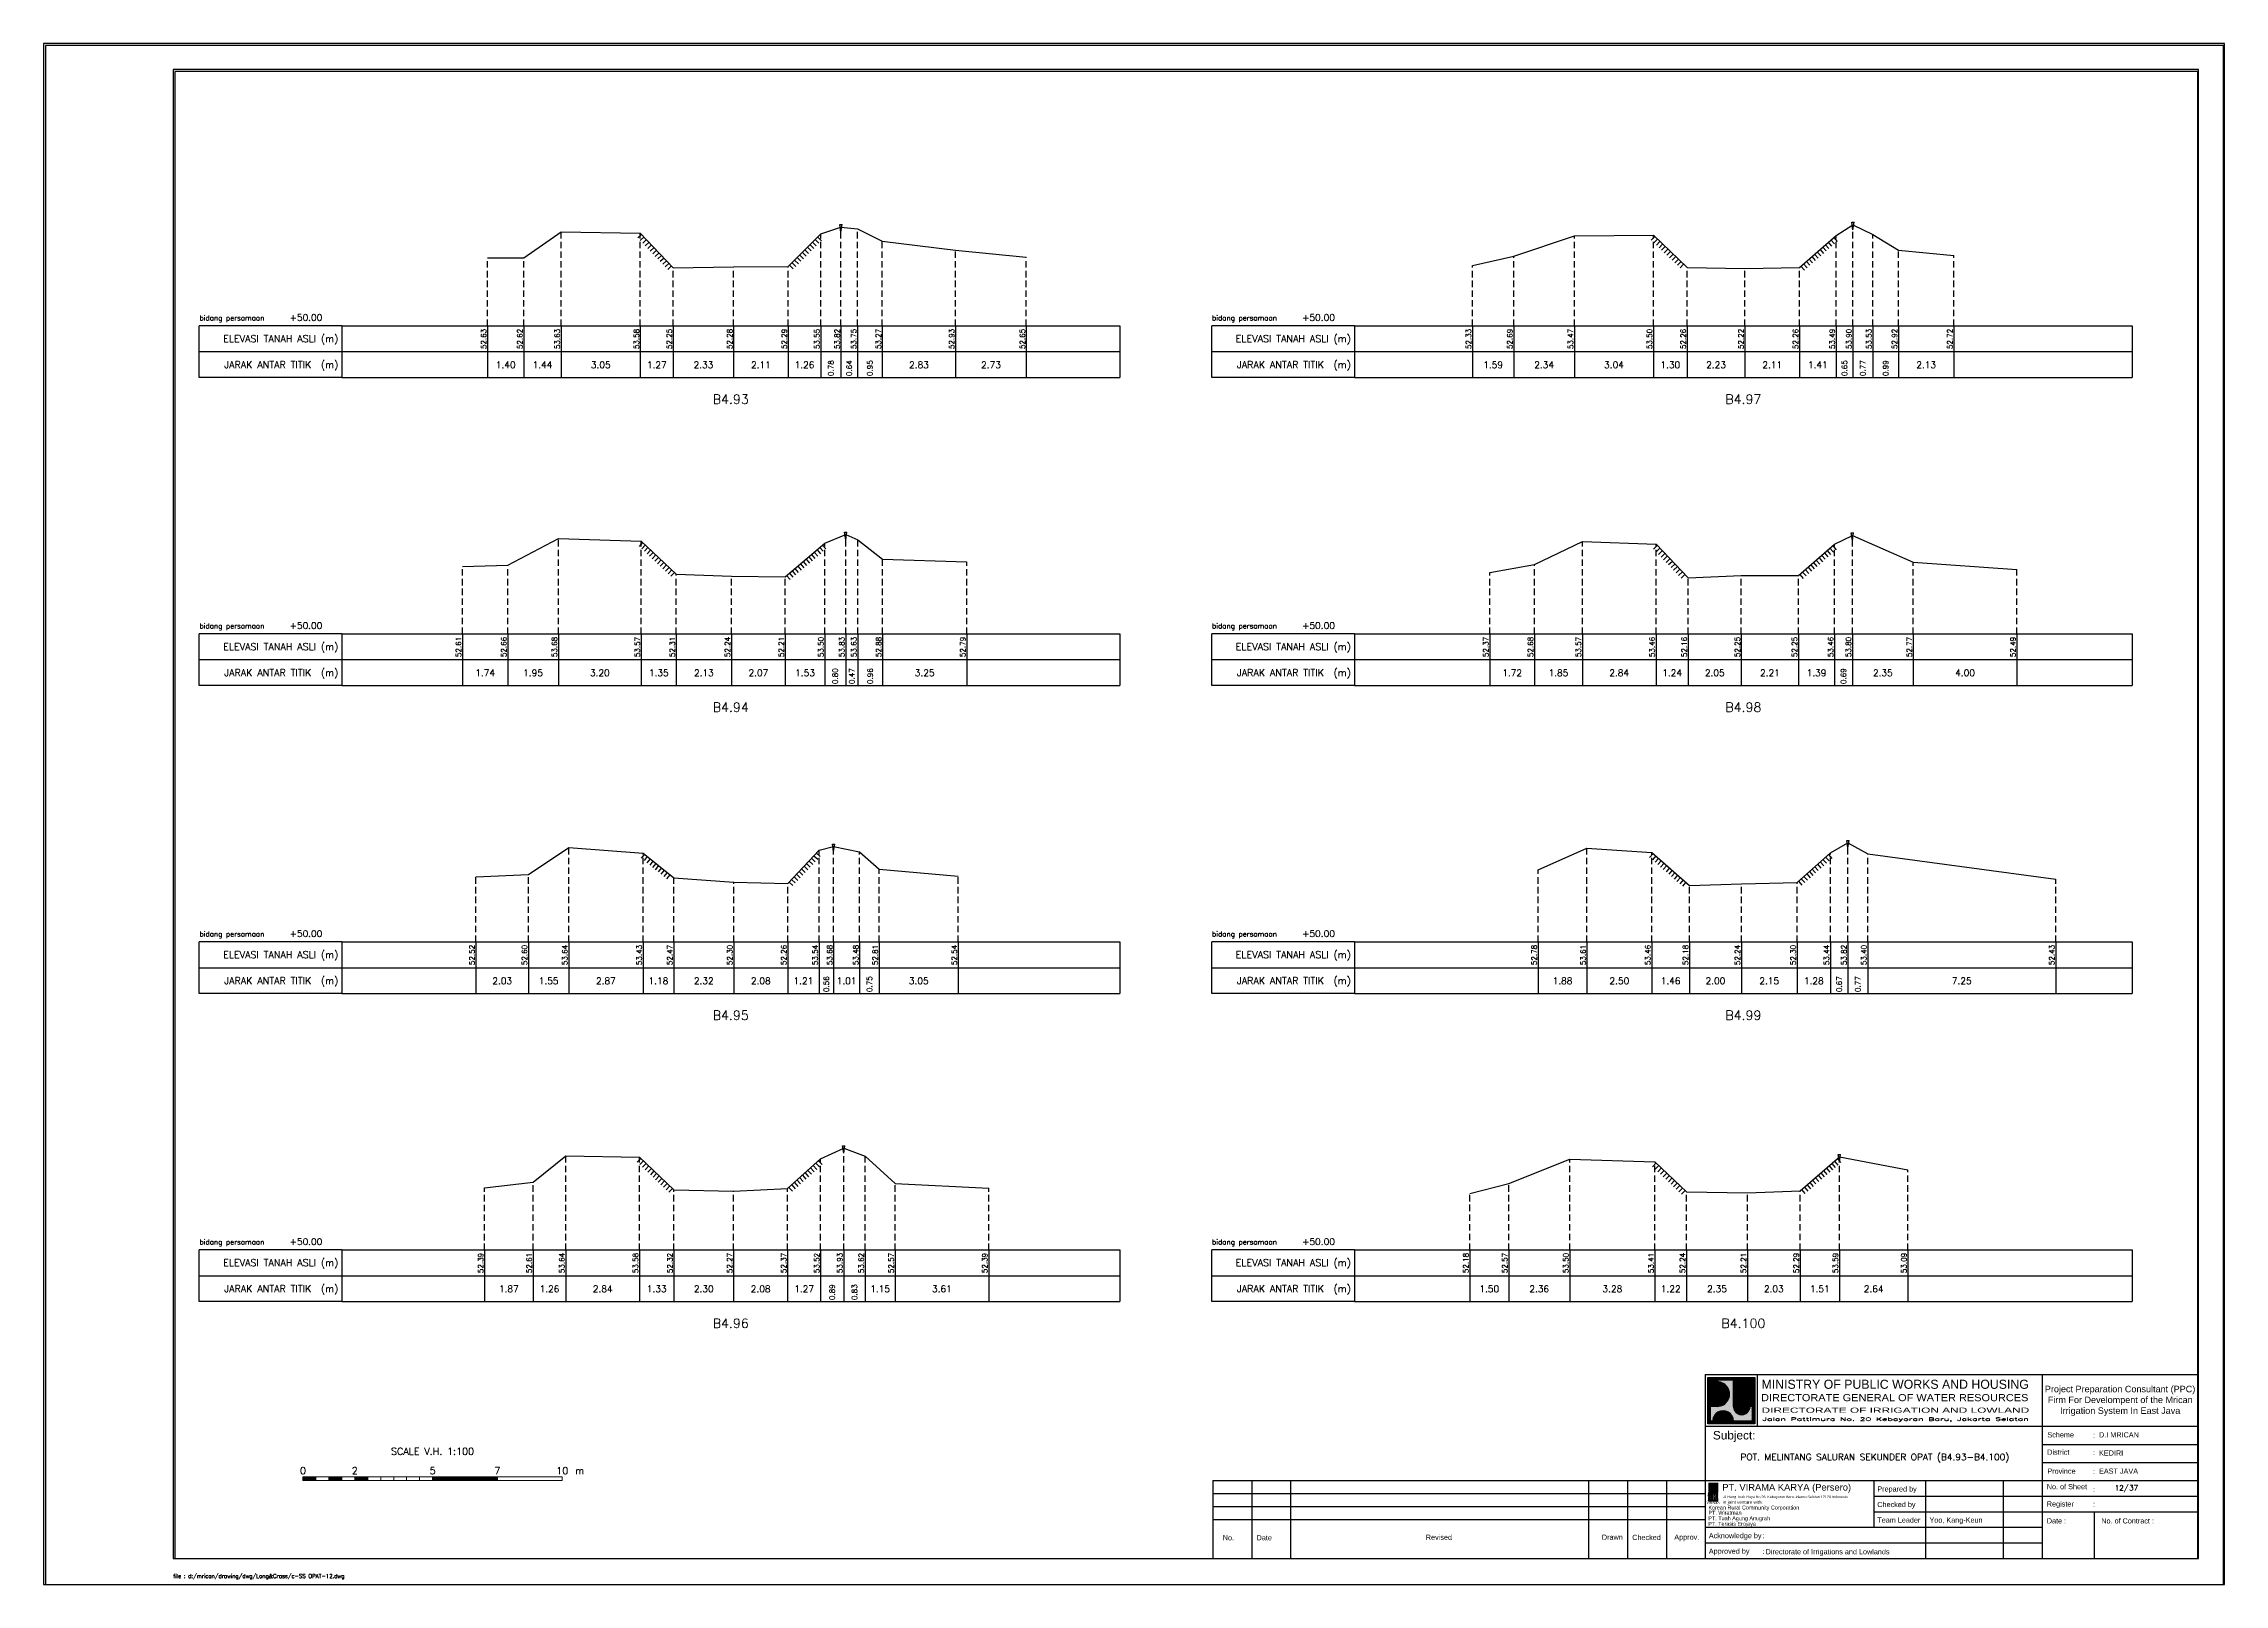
# Model space of a CAD drawing. Header units: inches. Extents: x -11 to 3175, y -842 to -783.
# Drawn here: x 941 to 1025.1, y -842 to -782.6 of the extents above; entities that cross this region are included whole.
import ezdxf
from ezdxf.enums import TextEntityAlignment as Align

# ---------------------------------------------------------------- set-up
doc = ezdxf.new("R2010")
doc.units = ezdxf.units.IN
doc.header["$MEASUREMENT"] = 0
doc.linetypes.add('DASHED2', pattern=[0.375, 0.25, -0.125])
doc.layers.add('KOP', color=7, linetype='Continuous')
doc.layers.add('pelengkap', color=7, linetype='Continuous')
doc.styles.add('ARIAL', font='arial.ttf')
doc.styles.add('battang01', font='arial.ttf')
doc.styles.add('L100', font='simplex.shx', dxfattribs={"height": 0.254})
doc.styles.add('L140', font='simplex.shx', dxfattribs={"height": 0.356})
doc.styles.add('L60', font='simplex.shx', dxfattribs={"height": 0.152})
doc.styles.add('L80', font='simplex.shx', dxfattribs={"height": 0.203})
doc.styles.add('ROMANS-N', font='ROMANS.SHX', dxfattribs={"width": 0.8})
doc.styles.add('SONDU', font='arial.ttf')
doc.styles.get("Standard").update_dxf_attribs({"font": 'simplex.shx'})
doc.styles.add('STYLE1', font='arial.ttf', dxfattribs={"height": 0.2})
pattern_1 = [(45, (0, 0), (-0.08838834764831843, 0.08838834764831845), [])]

# ---------------------------------------------------------------- blocks, each defined once
blk = doc.blocks.new('kop')
at = {"layer": 'KOP'}
h = blk.add_hatch(color=3, dxfattribs=at)
h.paths.add_polyline_path([(609.8653532927285, 69.7965174242664), (591.8076082223538, 69.7965174242664), (591.8076082223538, 51.90947071793616), (609.8653532927285, 51.90947071793616)])
h.paths.add_polyline_path([(592.1020534932645, 52.24844148547069), (592.1020534932645, 69.50460869670152), (609.5341911203627, 69.50460869670152), (609.5341911203627, 52.24844148547069)], flags=16)
edge = h.paths.add_edge_path(flags=0)
edge.add_line((608.873529834174, 52.90910277674104), (601.6712012034158, 52.90910277674104))
edge.add_ellipse((597.6820295724688, 52.91975268540099), major_axis=(2.820780363398898, 2.820780363398898), ratio=0.9999999999999934, start_angle=314.8470375744171, end_angle=495.1529624255826)
edge.add_line((593.6928579415221, 52.90910277674104), (592.7627147794652, 52.90910277674104))
edge.add_line((592.7627147794651, 52.90910277674104), (592.7627147794651, 58.62619728620361))
edge.add_line((592.7627147794651, 58.62619728620368), (595.428986556629, 58.62619728620368))
edge.add_ellipse((595.4289865566291, 63.36824099147847), major_axis=(-3.353131261170752, 3.353131261170752), ratio=0.9999999999999983, start_angle=134.9999999999999, end_angle=314.9999999999999)
edge.add_line((595.4289865566291, 68.11028469675327), (595.4289865566291, 68.84394741944757))
edge.add_line((595.4289865566291, 68.84394741944752), (601.6547436091821, 68.84394741944752))
edge.add_line((601.6547436091821, 68.84394741944752), (601.6547436091821, 58.59413430307072))
edge.add_ellipse((604.8563547331537, 58.62619728605213), major_axis=(2.263994459030571, 2.263994459030571), ratio=0.9999999999991376, start_angle=135.5737774266452, end_angle=315.0000000026869)
edge.add_line((608.0581264027169, 58.62619728620368), (608.873529834174, 58.62619728620368))
edge.add_line((608.873529834174, 58.62619728620368), (608.873529834174, 52.9091027767411))
h = blk.add_hatch(dxfattribs=at)
h.set_pattern_fill('ANSI31', color=21)
h.set_pattern_definition(pattern_1)
h.paths.add_polyline_path([(609.5341911203627, 69.50460869670152), (592.1020534932645, 69.50460869670152), (592.1020534932645, 52.24844148547069), (609.5341911203627, 52.24844148547069)])
edge = h.paths.add_edge_path(flags=16)
edge.add_line((608.0581264038578, 58.62619728331649), (608.873529834174, 58.62619728331649))
edge.add_line((608.873529834174, 58.62619728331649), (608.873529834174, 52.90910277674104))
edge.add_line((608.873529834174, 52.90910277674104), (601.6712012043477, 52.90910277674104))
edge.add_ellipse((597.6820295732255, 52.91975268530538), major_axis=(-2.820780363950464, 2.820780363950464), ratio=0.9999999999999999, start_angle=224.8470375717975, end_angle=405.1529624282025)
edge.add_line((593.6928579421033, 52.90910277674104), (592.7627147794651, 52.90910277674104))
edge.add_line((592.7627147794651, 52.90910277674104), (592.7627147794651, 58.62619728331649))
edge.add_line((592.7627147794651, 58.62619728331649), (595.4289865705781, 58.62619728331649))
edge.add_ellipse((595.4289865571182, 63.3682409894528), major_axis=(-3.353131262124677, 3.353131262124677), ratio=0.9999999999999912, start_angle=134.9999999999997, end_angle=314.9999999999998)
edge.add_line((595.4289865571182, 68.11028469676671), (595.4289865571182, 68.84394741944752))
edge.add_line((595.4289865571182, 68.84394741944752), (601.6547436095548, 68.84394741944752))
edge.add_line((601.6547436095548, 68.84394741944752), (601.6547436095548, 58.5941344047481))
edge.add_ellipse((604.8563547345466, 58.62619728331649), major_axis=(-2.263994459341034, 2.263994459341035), ratio=0.999999999999965, start_angle=45.57377555810933, end_angle=225.000000000001)
h = blk.add_hatch(color=3, dxfattribs=at)
edge = h.paths.add_edge_path()
edge.add_line((601.6547436091821, 68.84394741944752), (595.4289865566291, 68.84394741944752))
edge.add_line((595.4289865566291, 68.84394741944752), (595.4289865566291, 68.11028469675321))
edge.add_ellipse((595.4289865566291, 63.36824099147847), major_axis=(-3.353131261170759, 3.353131261170758), ratio=0.9999999999999979, start_angle=134.9999999999999, end_angle=314.99999999999994, ccw=False)
edge.add_line((595.4289865566291, 58.62619728620368), (592.7627147794652, 58.62619728620368))
edge.add_line((592.7627147794651, 58.62619728620368), (592.7627147794651, 52.9091027767411))
edge.add_line((592.7627147794651, 52.90910277674104), (593.692857941522, 52.90910277674104))
edge.add_ellipse((597.6820295724688, 52.91975268540099), major_axis=(-2.820780363398898, 2.820780363398898), ratio=0.9999999999999934, start_angle=-135.1529624255826, end_angle=45.15296242558293, ccw=False)
edge.add_line((601.6712012034156, 52.90910277674104), (608.8735298341738, 52.90910277674104))
edge.add_line((608.873529834174, 52.90910277674104), (608.873529834174, 58.62619728620361))
edge.add_line((608.873529834174, 58.62619728620368), (608.0581264027169, 58.62619728620368))
edge.add_ellipse((604.856354733136, 58.62619728987087), major_axis=(2.263994459042317, 2.263994459042318), ratio=0.9999999999997576, start_angle=134.426222510409, end_angle=314.999999934367, ccw=False)
edge.add_line((601.6547436091821, 58.65826027636805), (601.6547436091821, 68.8439474194476))
h = blk.add_hatch(dxfattribs=at)
h.set_pattern_fill('ANSI31', color=41)
h.set_pattern_definition(pattern_1)
h.paths.add_polyline_path([(595.5939701222399, 25.44229578518152), (591.9923714647559, 25.44229578518152), (591.9923714647559, 22.12011222587194), (595.5939701222399, 22.12011222587194)])
h.paths.add_polyline_path([(594.8290399212113, 23.80107538915849), (595.486404190889, 22.50553331270966), (594.9518442189607, 22.50553331270966), (594.3704352444638, 23.59173922572727), (594.3704352444638, 22.50553331270966), (593.8526512319377, 22.50553331270966), (593.8526512319377, 24.7253559070662), (593.2416323709347, 22.50553331270966), (592.8436656118323, 22.50553331270966), (592.1206616099082, 25.0450254569166), (592.6728596590955, 25.0450254569166), (593.0257276515837, 23.53939475651638), (593.4088768836065, 25.0450254569166), (594.3704352444638, 25.0450254569166), (594.3704352444638, 23.99209855350495), (594.8904903176194, 25.0450254569166), (595.4627761213299, 25.0450254569166)], flags=16)
at = {"color": 2}
blk.add_lwpolyline([(-49.29008735655361, -9.987386569675465), (790.6905617838997, -9.987386569675465), (790.6905617838997, 583.2926438577114), (-49.29008735655361, 583.2926438577114)], close=True, dxfattribs=at)
at = {"color": 6}
blk.add_lwpolyline([(0.6493091440684111, 0.0004927304488262507), (780.7026824837753, 0.0004927304488262507), (780.7026824837753, 573.3047645575871), (0.6493091440684111, 573.3047645575871)], close=True, dxfattribs=at)
at = {"layer": 'KOP', "color": 5}
for p, q in [((590.8030303217506, 70.96299432783698), (590.8030303217506, 29.98464833497903)), ((590.8030303217506, 70.96299432783698), (780.7026824837753, 70.96299432783698)), ((400.9033781597261, 29.98464833497903), (400.9033781597261, 0.0004927304488262507)), ((400.9033781597261, 29.98464833497903), (590.8030303217506, 29.98464833497903)), ((590.8030303217506, 29.98464833497903), (590.8030303217506, 0.0004927304488262507))]:
    blk.add_line(p, q, dxfattribs=at)
at = {"layer": 'KOP', "color": 3}
for p, q in [((591.8076082223538, 69.7965174242664), (609.8653532927285, 69.7965174242664)), ((591.8076082223538, 51.90947071793616), (591.8076082223538, 69.7965174242664)), ((592.1020534932645, 69.50460869670152), (609.5341911203627, 69.50460869670152)), ((592.1020534932645, 52.24844148547069), (592.1020534932645, 69.50460869670152)), ((595.4289865571182, 68.84394741502373), (595.4289865571182, 68.1102846954029)), ((595.4289865566291, 68.84394741944752), (601.6547436091821, 68.84394741944752)), ((601.6547436095548, 58.59413430414176), (601.6547436095548, 68.84394741502373)), ((609.5341911203627, 69.50460869670152), (609.5341911203627, 52.24844148547069)), ((609.8653532927285, 69.7965174242664), (609.8653532927285, 51.90947071793616)), ((609.8653532927285, 51.90947071793616), (591.8076082223538, 51.90947071793616)), ((609.5341911203627, 52.24844148547069), (592.1020534932645, 52.24844148547069)), ((592.7627147794651, 52.90910277674104), (592.7627147794651, 58.62619728620368)), ((595.4289865571182, 58.62619728331649), (592.7627147799426, 58.62619728331649)), ((593.6928579415221, 52.90910277674104), (592.7627147794651, 52.90910277674104)), ((608.873529834174, 52.90910277674104), (601.6712012034156, 52.90910277674104)), ((608.8735298352565, 58.62619728331649), (608.0581264038578, 58.62619728331649)), ((608.873529834174, 58.62619728620368), (608.873529834174, 52.90910277674104)), ((720.7343712747147, 43.97725428375983), (780.7026824837753, 43.97725428375983)), ((720.7343712747147, 36.98095130936949), (780.7026824837753, 36.98095130936949)), ((415.895455961991, 29.98464833497903), (415.895455961991, 0.0004927304488262507)), ((430.8875337642562, 29.98464833497903), (430.8875337642562, 0.0004927304488262507)), ((545.8267969149554, 29.98464833497903), (545.8267969149554, 0.0004927304488262507)), ((560.8188747172203, 29.98464833497903), (560.8188747172203, 0.0004927304488262507)), ((575.8109525194855, 29.98464833497903), (575.8109525194855, 0.0004927304488262507)), ((655.7687007982327, 29.98464833497903), (655.7687007982327, 11.99415497226093)), ((675.7581378679197, 29.98464833497903), (675.7581378679197, 0.0004927304488262507)), ((705.7422934724498, 29.98464833497903), (705.7422934724498, 0.0004927304488262507)), ((400.9033781597261, 24.98728906755738), (590.8030303217506, 24.98728906755738)), ((400.9033781597261, 19.98992980013563), (590.8030303217506, 19.98992980013563)), ((655.7687007982327, 23.98781721407303), (720.7343712747147, 23.98781721407303)), ((655.7687007982327, 17.99098609316704), (720.7343712747147, 17.99098609316704)), ((720.7343712747147, 23.98781721407303), (780.7026824837753, 23.98781721407303)), ((720.7343712747147, 17.99098609316704), (780.7026824837753, 17.99098609316704)), ((740.7238083444017, 17.99098609316704), (740.7238083444017, 0.0004927304488262507)), ((400.9033781597261, 14.99257053271398), (590.8030303217506, 14.99257053271398)), ((590.8030303217506, 5.997323851354935), (720.7343712747147, 5.997323851354935))]:
    blk.add_line(p, q, dxfattribs=at)
at = {"layer": 'KOP', "color": 4}
for p, q in [((610.7924673914374, 70.96299432783698), (610.7924673914374, 50.97355725815018)), ((720.7343712747147, 70.96299432783698), (720.7343712747147, 0.0004927304488262507)), ((590.8030303217506, 50.97355725815018), (720.7343712747147, 50.97355725815018)), ((720.7343712747147, 50.97355725815018), (780.7026824837753, 50.97355725815018)), ((590.8030303217506, 29.98464833497903), (720.7343712747147, 29.98464833497903)), ((720.7343712747147, 29.98464833497903), (780.7026824837753, 29.98464833497903)), ((590.8030303217506, 11.99415497226093), (720.7343712747147, 11.99415497226093))]:
    blk.add_line(p, q, dxfattribs=at)
at = {"layer": 'KOP', "color": 41}
blk.add_line((595.5939701222399, 22.12011222587194), (591.9923714647559, 22.12011222587194), dxfattribs=at)
for points in [[(591.9923714647559, 25.44229578518152), (595.5939701222399, 25.44229578518152)], [(592.2042302093139, 25.44229578518152), (592.4160889538717, 25.44229578518152)], [(592.6279476984296, 25.44229578518152), (592.8398064429874, 25.44229578518152)], [(593.0516651875452, 25.44229578518152), (593.2635239321031, 25.44229578518152)], [(593.475382676661, 25.44229578518152), (593.6872414212188, 25.44229578518152)], [(593.8991001657766, 25.44229578518152), (594.1109589103345, 25.44229578518152)], [(594.3228176548924, 25.44229578518152), (594.5346763994503, 25.44229578518152)], [(594.7465351440081, 25.44229578518152), (594.958393888566, 25.44229578518152)], [(595.1702526331238, 25.44229578518152), (595.3821113776818, 25.44229578518152)], [(592.1206616099082, 25.0450254569166), (592.6728596590955, 25.0450254569166)], [(592.1206616099082, 25.0450254569166), (592.8436656118323, 22.50553331270964)], [(592.6728596590955, 25.04502545691657), (593.0257276515837, 23.53939475651638), (593.4088768836065, 25.04502545691663)], [(592.8436656118323, 22.50553331270966), (593.2416323709347, 22.50553331270966)], [(593.2416323709347, 22.50553331270964), (593.8526512319377, 24.7253559070662)], [(593.4088768836065, 25.0450254569166), (594.3704352444638, 25.0450254569166)], [(593.8526512319377, 22.50553331270966), (593.8526512319377, 24.7253559070662)], [(593.8526512319377, 22.50553331270966), (594.3704352444638, 22.50553331270966)], [(594.3704352444638, 25.0450254569166), (594.3704352444638, 23.99209855350495)], [(594.3704352444638, 23.99209855350495), (594.8904903176194, 25.04502545691664)], [(594.9518442189607, 22.50553331270961), (594.3704352444638, 23.59173922572727)], [(594.3704352444638, 23.59173922572727), (594.3704352444638, 22.50553331270966)], [(594.8290399212113, 23.80107538915849), (595.4627761213299, 25.04502545691658)], [(594.8290399212113, 23.80107538915849), (595.486404190889, 22.50553331270966)], [(594.8904903176194, 25.0450254569166), (595.4627761213299, 25.0450254569166)], [(594.9518442189607, 22.50553331270966), (595.486404190889, 22.50553331270966)]]:
    blk.add_lwpolyline(points, dxfattribs=at)
at = {"layer": 'KOP', "color": 42}
for points in [[(592.1962927759001, 29.11418325926331), (592.1962927759001, 25.44229578518152)], [(592.5354066955362, 29.11418325926331), (592.5354066955362, 25.44229578518152)], [(592.9591241846518, 29.11418325926331), (592.9591241846518, 25.44229578518152)], [(593.3828416737675, 29.11418325926331), (593.3828416737675, 25.44229578518152)], [(593.8065591628832, 29.11418325926331), (593.8065591628832, 25.44229578518152)], [(594.2302766519989, 29.11418325926331), (594.2302766519989, 25.44229578518152)], [(594.6539941411147, 29.11418325926331), (594.6539941411147, 25.44229578518152)], [(595.0777116302304, 29.11418325926331), (595.0777116302304, 25.44229578518152)], [(595.5014291193462, 29.11418325926331), (595.5014291193462, 25.44229578518152)]]:
    blk.add_lwpolyline(points, dxfattribs=at)
at = {"layer": 'KOP', "color": 3}
for centre, major_axis, ratio, start_param, end_param in [((595.4289865571182, 63.3682409894528), (-3.353131262124677, 3.353131262124677), 0.9999999999999912, 2.35619449019234, 5.497787143782134), ((597.6820295732255, 52.91975268530538), (-2.820780363950464, 2.820780363950464), 0.9999999999999998, 3.924321118983262, 7.071253168581014), ((604.8563547345466, 58.62619728331649), (-2.263994459341034, 2.263994459341035), 0.9999999999999651, 0.7853981633974656, 3.926990816987259)]:
    blk.add_ellipse(centre, major_axis=major_axis, ratio=ratio, start_param=start_param, end_param=end_param, dxfattribs=at)
at = {"layer": 'KOP', "color": 5, "style": 'SONDU'}
for s, height, width, p, p2 in [('MINISTRY OF PUBLIC WORKS AND HOUSING', 3.49815148719519, 0.9710490151369037, (612.4932982688147, 65.39724920043633), (715.583635835389, 65.39724920043633)), ('DIRECTORATE GENERAL OF WATER RESOURCES', 2.748547597081934, 1.100714376561997, (612.3259886324004, 60.61804978528377), (715.4154333181652, 60.61804978528377)), ('DIRECTORATE OF IRRIGATION AND LOWLAND', 1.99894370696868, 1.63875262601232, (612.5247331509995, 56.15346481889102), (715.7518429621628, 56.15346481889102))]:
    blk.add_text(s, height=height, dxfattribs=dict(at, width=width)).set_placement(p, p2, align=Align.FIT)
at = {"layer": 'KOP', "color": 3, "style": 'ROMANS-N', "width": 1.832260783358812}
blk.add_text('Jalan Pattimura No. 20 Kebayoran Baru, Jakarta Selatan', height=1.249339816855425, dxfattribs=at).set_placement((612.7914110984061, 53.0739527913797), (715.583635835389, 53.0739527913797), align=Align.FIT)
at = {"layer": 'KOP', "color": 5, "style": 'ARIAL'}
blk.add_text('Subject:', height=3.252150442789123, dxfattribs=at).set_placement((593.7538629287924, 45.86653647040268))
at = {"layer": 'KOP', "color": 3}
for s, height, style, p in [('Scheme', 1.99894370696868, 'battang01', (722.7467307064071, 46.65722556886666)), ('District', 1.99894370696868, 'battang01', (722.6754973804648, 39.96707763894264)), (':', 1.99894370696868, 'battang01', (740.368327375754, 46.56012324452533)), ('D.I MRICAN', 1.99894370696868, 'battang01', (742.6585068305885, 46.65722556886666)), ('Province', 1.99894370696868, 'battang01', (722.7467307064071, 32.66461962008597)), (':', 1.99894370696868, 'battang01', (740.368327375754, 32.56751729574452)), (':', 1.99894370696868, 'battang01', (740.382074427338, 39.86997531646293)), ('KEDIRI', 1.99894370696868, 'battang01', (742.6585068305885, 39.66092259447632)), ('EAST JAVA', 1.99894370696868, 'battang01', (742.6585068305885, 32.66461962008597)), ('Prepared by', 1.99894370696868, 'battang01', (657.1430811109453, 25.78808395849862)), ('No. of Sheet ', 1.99894370696868, 'battang01', (722.520620818671, 26.67669459981798)), (':', 1.99894370696868, 'battang01', (740.3764858407951, 25.61838168175072)), ('in joint venture with:', 1.249339816855425, 'SONDU', (597.5578460284455, 21.07202452231022)), ('Checked by', 1.99894370696868, 'battang01', (657.1430811109453, 19.79125283759251)), ('Register', 1.99894370696868, 'battang01', (722.520620818671, 20.01807698302375)), (':', 1.99894370696868, 'battang01', (740.3598310849088, 19.92097465868241)), ('No.', 2, 'STYLE1', (404.7326663119579, 6.989602865739329)), ('Date', 2, 'STYLE1', (417.7761580577991, 6.989602865739329)), ('Revised', 2, 'STYLE1', (483.0371936477145, 7.169341252978228)), ('Drawn', 2, 'STYLE1', (550.9231662973559, 7.182965166626985)), ('Checked', 2, 'STYLE1', (562.6224972631348, 7.108401592637279)), ('Approv.', 2, 'STYLE1', (578.86250988613, 7.205550314016108)), ('Acknowledge by', 1.99894370696868, 'battang01', (592.1774106344633, 7.797590595780406)), (':', 1.99894370696868, 'battang01', (612.7647815001492, 7.813086169812294)), ('Team Leader', 1.99894370696868, 'battang01', (657.1430811109453, 13.79442171668651)), ('Yoo, Kang-Keun', 1.99894370696868, 'battang01', (677.261691985017, 13.79442171668651)), ('Date :', 1.99894370696868, 'battang01', (722.520620818671, 13.48542904786333)), ('No. of Contract :', 1.99894370696868, 'battang01', (743.5203251274443, 13.48542904786333)), ('Approved by', 1.99894370696868, 'battang01', (592.1774106344633, 1.800759474874411)), (':', 1.99894370696868, 'battang01', (612.8062382028575, 1.771932832116903)), ('Directorate of Irrigations and Lowlands', 1.99894370696868, 'battang01', (614.0846811434608, 1.594699671224788))]:
    blk.add_text(s, height=height, dxfattribs=dict(at, style=style)).set_placement(p)
at = {"layer": 'KOP', "color": 6, "style": 'SONDU'}
blk.add_text('PT. VIRAMA KARYA (Persero)', height=2.580944750812598, dxfattribs=at).set_placement((597.3630730504415, 26.14584984606049))
at = {"layer": 'KOP', "color": 42, "style": 'SONDU'}
blk.add_text('VIRAMA', height=0.9417941134961573, dxfattribs=at).set_placement((591.2959839900191, 21.03873930941651))
at = {"layer": 'KOP', "color": 4, "style": 'SONDU'}
for s, p in [('Korean Rural Community Corporation', (592.0172325651579, 18.85809622764893)), ('PT. Wiratman', (592.0172325651579, 16.86431729777243)), ('PT. Terasis Erojaya', (591.9444979581187, 12.58833032325808)), ('PT. Tuah Agung Anugrah', (591.9984246368545, 14.73155498450907))]:
    blk.add_text(s, height=1.49920778022651, dxfattribs=at).set_placement(p)
at = {"layer": 'KOP', "color": 3, "insert": (719.8583502723425, 60.76950394133539), "char_height": 2.49867963371085, "width": 61.43936713392102, "attachment_point": 4, "style": 'SONDU'}
blk.add_mtext('\\pi1.9124;Project Preparation Consultant (PPC)\\P\\pi3.0493;Firm For Develompent of the Mrican \\P\\pi7.7731;Irrigation System In East Java', dxfattribs=at)
at = {"layer": 'KOP', "color": 2, "insert": (597.5716775050441, 24.25098294227902), "char_height": 0.9994718534843399, "width": 48.71807324837515, "attachment_point": 1, "style": 'SONDU'}
blk.add_mtext('Jl. Hang Tuah Raya No.26, Kebayoran Baru Jakarta Selatan 12120 Indonesia', dxfattribs=at)
blk = doc.blocks.new('*X6')
at = {"color": 0}
for p, q in [((20000, 6250), (25000, 6250)), ((20000, 6200), (25000, 6200)), ((20000, 6150), (25000, 6150)), ((20000, 6100), (25000, 6100)), ((20000, 6050), (25000, 6050))]:
    blk.add_line(p, q, dxfattribs=at)
blk = doc.blocks.new('*X5')
at = {"color": 0}
for p, q in [((14000, 6250), (15000, 6250)), ((14000, 6200), (15000, 6200)), ((14000, 6150), (15000, 6150)), ((14000, 6100), (15000, 6100)), ((14000, 6050), (15000, 6050))]:
    blk.add_line(p, q, dxfattribs=at)
blk = doc.blocks.new('*X3')
at = {"color": 0}
for p, q in [((10000, 6250), (11000, 6250)), ((10000, 6200), (11000, 6200)), ((10000, 6150), (11000, 6150)), ((10000, 6100), (11000, 6100)), ((10000, 6050), (11000, 6050))]:
    blk.add_line(p, q, dxfattribs=at)
blk = doc.blocks.new('*X4')
at = {"color": 0}
for p, q in [((12000, 6250), (13000, 6250)), ((12000, 6200), (13000, 6200)), ((12000, 6150), (13000, 6150)), ((12000, 6100), (13000, 6100)), ((12000, 6050), (13000, 6050))]:
    blk.add_line(p, q, dxfattribs=at)
blk = doc.blocks.new('c100')
at = {"color": 2}
blk.add_lwpolyline([(-5, -1), (79.10000000000002, -1), (79.10000000000002, 58.4), (-5, 58.4)], close=True, dxfattribs=at)
at = {"color": 6}
blk.add_lwpolyline([(0, 0), (78.10000000000002, 0), (78.10000000000002, 57.4), (3.516176065587739e-15, 57.4)], close=True, dxfattribs=at)
at = {"color": 3, "lineweight": 0}
for points in [[(5, 3), (5.5, 3), (5.5, 3.15), (5, 3.15)], [(5.5, 3), (6, 3), (6, 3.15), (5.5, 3.15)], [(6, 3), (6.5, 3), (6.5, 3.15), (6, 3.15)], [(6.5, 3), (7, 3), (7, 3.15), (6.5, 3.15)], [(7, 3), (7.5, 3), (7.5, 3.15), (7, 3.15)], [(7.5, 3), (8, 3), (8, 3.15), (7.5, 3.15)], [(8, 3), (8.5, 3), (8.5, 3.15), (8, 3.15)], [(8.5, 3), (9, 3), (9, 3.15), (8.5, 3.15)], [(9, 3), (9.5, 3), (9.5, 3.15), (9, 3.15)], [(9.5, 3), (10, 3), (10, 3.15), (9.5, 3.15)], [(10, 3), (12.5, 3), (12.5, 3.15), (10, 3.15)], [(12.5, 3), (15, 3), (15, 3.15), (12.5, 3.15)]]:
    blk.add_lwpolyline(points, close=True, dxfattribs=at)
at = {"color": 1, "lineweight": 0, "xscale": 0.0005, "yscale": 0.0005, "zscale": 0.0005}
for name in ['*X3', '*X4', '*X5', '*X6']:
    blk.add_blockref(name, (0, 0), dxfattribs=at)
at = {"color": 3}
for s, p in [('SCALE V.H. 1:100', (10, 4)), ('0', (5, 3.25)), ('2', (7, 3.25)), ('5', (10, 3.25)), ('7', (12.5, 3.25)), ('10', (15, 3.25))]:
    blk.add_text(s, height=0.27, dxfattribs=at).set_placement(p, align=Align.CENTER)
blk.add_text('m', height=0.27, dxfattribs=at).set_placement((15.5, 3.25))
blk = doc.blocks.new('das2')
at = {"color": 5, "linetype": 'Continuous'}
for q in [(0, 1), (17.75, 0.9999999999999973)]:
    blk.add_line((2.75, 1), q, dxfattribs=at)
at = {"color": 3, "linetype": 'Continuous'}
for p, q in [((2.75, 1), (2.75, 0)), ((17.75, 0.9999999999999973), (17.75, -2.664535259100376e-15)), ((0, 0.5000000000000004), (17.75, 0.4999999999999973)), ((2.75, 0), (0, 0)), ((2.75, 0), (17.75, -2.664535259100376e-15))]:
    blk.add_line(p, q, dxfattribs=at)
blk.add_lwpolyline([(0, 0), (0, 1)], dxfattribs=at)
blk.add_text('bidang persamaan', height=0.1, dxfattribs=at).set_placement((0.005000000000000004, 1.100000000000001))
at = {"color": 5, "linetype": 'Continuous'}
for s, p in [('ELEVASI TANAH ASLI (m)', (2.683279515513197, 0.6825000000000001)), ('JARAK ANTAR TITIK  (m)', (2.683279515513197, 0.1825000000000001))]:
    blk.add_text(s, height=0.135, dxfattribs=at).set_placement(p, align=Align.RIGHT)
blk = doc.blocks.new('gbrpatok')
at = {"color": 2, "linetype": 'Continuous'}
for p, q in [((-0.0004517254713327645, 0.0009574234873781506), (0.0004517254713327645, 0.0009574234873781506)), ((0, -0.001962284437723838), (-0.0004517254713327645, 0.0009574234873781506)), ((0, -0.001962284437723838), (0.0004517254713327645, 0.0009574234873781506))]:
    blk.add_line(p, q, dxfattribs=at)

msp = doc.modelspace()

# ---------------------------------------------------------------- linework, layer by layer
at = {"color": 2, "linetype": 'Continuous', "lineweight": -3}
for p, q in [((970.9721814133364, -789.9363689524611), (971.7500258703365, -789.670368952461)), ((971.7500258703365, -789.670368952461), (972.3896663933365, -789.737368952461)), ((1010.124584646657, -789.9953526842896), (1010.772576159657, -789.5823526842896)), ((1010.772576159657, -789.5823526842896), (1011.543199932657, -789.9533526842896)), ((959.5208106003364, -790.862368952461), (960.9582895403364, -789.856368952461)), ((960.9582895403364, -789.856368952461), (964.0115445593365, -789.9023689524611)), ((964.0115445593365, -789.9023689524611), (965.2827021573364, -791.241368952461)), ((969.7165173263364, -791.1963689524611), (970.9721814133364, -789.9363689524611)), ((972.3896663933365, -789.737368952461), (973.3434555033365, -790.221368952461)), ((973.3434555033365, -790.221368952461), (976.1709620833365, -790.557368952461)), ((997.6946569796571, -790.7993526842896), (1000.036946649657, -790.0133526842897)), ((1000.036946649657, -790.0133526842897), (1003.080914375657, -789.9883526842896)), ((1003.080914375657, -789.9883526842896), (1004.382211381657, -791.2283526842896)), ((1008.717008111657, -791.2273526842896), (1010.124584646657, -789.9953526842896)), ((1011.543199932657, -789.9533526842896), (1012.533726351657, -790.5643526842896)), ((958.1211402903365, -790.855368952461), (959.5208106003364, -790.862368952461)), ((965.2827021573364, -791.241368952461), (967.6104895433365, -791.211368952461)), ((967.6104895433365, -791.211368952461), (969.7165173263364, -791.1963689524611)), ((976.1709620833365, -790.557368952461), (978.8976019623365, -790.838368952461)), ((996.103221539657, -791.1543526842896), (997.6946569796571, -790.7993526842896)), ((1004.382211381657, -791.2283526842896), (1006.609249965657, -791.2703526842896)), ((1006.609249965657, -791.2703526842896), (1008.717008111657, -791.2273526842896)), ((1012.533726351657, -790.5643526842896), (1014.665737984657, -790.7713526842896)), ((958.8986939814581, -802.706476531037), (960.8526752214581, -801.683476531037)), ((960.8526752214581, -801.683476531037), (964.048821546458, -801.787476531037)), ((964.048821546458, -801.787476531037), (965.3979283304581, -803.052476531037)), ((969.6012910894581, -803.154476531037), (971.1270138494581, -801.8574765310369)), ((971.1270138494581, -801.8574765310369), (971.9315460114581, -801.528476531037)), ((971.9315460114581, -801.528476531037), (972.3989922654581, -801.7284765310369)), ((972.3989922654581, -801.7284765310369), (973.354463086458, -802.4784765310369)), ((998.4955101442927, -802.6793421029946), (1000.341180064293, -801.7913421029946)), ((1000.341180064293, -801.7913421029946), (1003.182016735293, -801.9033421029947)), ((1003.182016735293, -801.9033421029947), (1004.422762336293, -803.2003421029947)), ((1008.676457163293, -803.1113421029946), (1010.067375718293, -801.8983421029947)), ((1010.067375718293, -801.8983421029947), (1010.754722064293, -801.5613421029947)), ((1010.754722064293, -801.5613421029947), (1013.100980575293, -802.5913421029946)), ((957.1548716614581, -802.755476531037), (958.8986939814581, -802.706476531037)), ((965.3979283304581, -803.052476531037), (967.527862894458, -803.125476531037)), ((967.527862894458, -803.125476531037), (969.6012910894581, -803.154476531037)), ((973.354463086458, -802.4784765310369), (976.600017388458, -802.576476531037)), ((996.7739711542927, -802.9943421029947), (998.4955101442927, -802.6793421029946)), ((1004.422762336293, -803.2003421029947), (1006.471298200293, -803.1103421029947)), ((1006.471298200293, -803.1103421029947), (1008.676457163293, -803.1113421029946)), ((1013.100980575293, -802.5913421029946), (1017.098501537293, -802.8753421029946)), ((959.6994548015114, -814.6341996297646), (961.2512851215114, -813.5951996297646)), ((961.2512851215114, -813.5951996297646), (964.1183189055114, -813.8051996297645)), ((964.1183189055114, -813.8051996297645), (965.3004390155114, -814.7671996297645)), ((969.6987805685113, -814.9751996297646), (970.9048905135114, -813.6991996297645)), ((970.9048905135114, -813.6991996297645), (971.4643232615114, -813.5541996297645)), ((971.4643232615114, -813.5541996297645), (972.4698107055113, -813.7561996297645)), ((972.4698107055113, -813.7561996297645), (973.2237780065113, -814.4251996297645)), ((998.6348763623644, -814.4582389340163), (1000.518970422364, -813.6222389340163)), ((1000.518970422364, -813.6222389340163), (1003.015484323364, -813.7792389340163)), ((1003.015484323364, -813.7792389340163), (1004.473937021364, -815.0572389340164)), ((1008.625282539364, -814.9362389340164), (1009.908063732364, -813.7952389340163)), ((1009.908063732364, -813.7952389340163), (1010.580642352364, -813.4142389340163)), ((1010.580642352364, -813.4142389340163), (1011.345652809364, -813.8352389340164)), ((1011.345652809364, -813.8352389340164), (1018.596292669364, -814.8082389340163)), ((957.6730929715113, -814.7181996297645), (959.6994548015114, -814.6341996297646)), ((965.3004390155114, -814.7671996297645), (967.6156741475114, -814.9321996297646)), ((973.2237780065113, -814.4251996297645), (976.2732476735114, -814.6931996297645)), ((967.6156741475114, -814.9321996297646), (969.6987805685113, -814.9751996297646)), ((1004.473937021364, -815.0572389340164), (1006.473539602364, -814.9982389340164)), ((1006.473539602364, -814.9982389340164), (1008.625282539364, -814.9362389340164)), ((959.8778208168912, -826.4994328862585), (961.1403946968912, -825.4764328862585)), ((961.1403946968912, -825.4764328862585), (963.9810355118913, -825.5294328862585)), ((963.9810355118913, -825.5294328862585), (965.3065242508912, -826.7944328862585)), ((969.6926951948913, -826.7434328862585), (970.9663734528913, -825.5964328862585)), ((970.9663734528913, -825.5964328862585), (971.8579030368912, -825.1844328862585)), ((971.8579030368912, -825.1844328862585), (972.6844234538912, -825.4894328862586)), ((972.6844234538912, -825.4894328862586), (973.8352712368912, -826.5404328862585)), ((997.5001426681767, -826.5390455244436), (999.8556342881768, -825.6100455244436)), ((999.8556342881768, -825.6100455244436), (1003.139524176177, -825.7050455244437)), ((1003.139524176177, -825.7050455244437), (1004.356525800177, -826.8690455244437)), ((1008.742693875177, -826.8240455244436), (1010.254297328177, -825.5210455244436)), ((1010.254297328177, -825.5210455244436), (1012.894689155177, -826.0190455244436)), ((958.0066407868912, -826.7174328862585), (959.8778208168912, -826.4994328862585)), ((973.8352712368912, -826.5404328862585), (977.4489309388912, -826.7204328862585)), ((996.0002097381767, -826.9270455244437), (997.5001426681767, -826.5390455244436)), ((965.3065242508912, -826.7944328862585), (967.6101436268913, -826.8384328862585)), ((967.6101436268913, -826.8384328862585), (969.6926951948913, -826.7434328862585)), ((1004.356525800177, -826.8690455244437), (1006.709303957177, -826.9050455244436)), ((1006.709303957177, -826.9050455244436), (1008.742693875177, -826.8240455244436))]:
    msp.add_line(p, q, dxfattribs=at)
at = {"color": 1, "linetype": 'DASHED2', "lineweight": -3}
for p, q in [((971.7500258703365, -793.486368952461), (971.7500258703365, -789.670368952461)), ((1010.772576159657, -793.4863526842896), (1010.772576159657, -789.5823526842896)), ((960.9582895403364, -793.486368952461), (960.9582895403364, -789.856368952461)), ((964.0115445593365, -793.486368952461), (964.0115445593365, -789.9023689524611)), ((970.9721814133364, -793.486368952461), (970.9721814133364, -789.9363689524611)), ((972.3896663933365, -793.486368952461), (972.3896663933365, -789.737368952461)), ((973.3434555033365, -793.486368952461), (973.3434555033365, -790.221368952461)), ((1000.036946649657, -793.4863526842896), (1000.036946649657, -790.0133526842897)), ((1003.080914375657, -793.4863526842896), (1003.080914375657, -789.9883526842896)), ((1010.124584646657, -793.4863526842896), (1010.124584646657, -789.9953526842896)), ((1011.543199932657, -793.4863526842896), (1011.543199932657, -789.9533526842896)), ((958.1211402903365, -793.486368952461), (958.1211402903365, -790.855368952461)), ((959.5208106003364, -793.486368952461), (959.5208106003364, -790.862368952461)), ((965.2827021573364, -793.486368952461), (965.2827021573364, -791.241368952461)), ((967.6104895433365, -793.486368952461), (967.6104895433365, -791.211368952461)), ((969.7165173263364, -793.486368952461), (969.7165173263364, -791.1963689524611)), ((976.1709620833365, -793.486368952461), (976.1709620833365, -790.557368952461)), ((978.8976019623365, -793.486368952461), (978.8976019623365, -790.838368952461)), ((996.103221539657, -793.4863526842896), (996.103221539657, -791.1543526842896)), ((997.6946569796571, -793.4863526842896), (997.6946569796571, -790.7993526842896)), ((1004.382211381657, -793.4863526842896), (1004.382211381657, -791.2283526842896)), ((1006.609249965657, -793.4863526842896), (1006.609249965657, -791.2703526842896)), ((1008.717008111657, -793.4863526842896), (1008.717008111657, -791.2273526842896)), ((1012.533726351657, -793.4863526842896), (1012.533726351657, -790.5643526842896)), ((1014.665737984657, -793.4863526842896), (1014.665737984657, -790.7713526842896)), ((960.8526752214581, -805.3614765310369), (960.8526752214581, -801.683476531037)), ((964.048821546458, -805.3614765310369), (964.048821546458, -801.787476531037)), ((971.1270138494581, -805.3614765310369), (971.1270138494581, -801.8574765310369)), ((971.9315460114581, -805.3614765310369), (971.9315460114581, -801.528476531037)), ((972.3989922654581, -805.3614765310369), (972.3989922654581, -801.7284765310369)), ((1000.341180064293, -805.3613421029946), (1000.341180064293, -801.7913421029946)), ((1003.182016735293, -805.3613421029946), (1003.182016735293, -801.9033421029947)), ((1010.067375718293, -805.3613421029946), (1010.067375718293, -801.8983421029947)), ((1010.754722064293, -805.3613421029946), (1010.754722064293, -801.5613421029947)), ((957.1548716614581, -805.3614765310369), (957.1548716614581, -802.755476531037)), ((958.8986939814581, -805.3614765310369), (958.8986939814581, -802.706476531037)), ((965.3979283304581, -805.3614765310369), (965.3979283304581, -803.052476531037)), ((967.527862894458, -805.3614765310369), (967.527862894458, -803.125476531037)), ((969.6012910894581, -805.3614765310369), (969.6012910894581, -803.154476531037)), ((973.354463086458, -805.3614765310369), (973.354463086458, -802.4784765310369)), ((976.600017388458, -805.3614765310369), (976.600017388458, -802.576476531037)), ((996.7739711542927, -805.3613421029946), (996.7739711542927, -802.9943421029947)), ((998.4955101442927, -805.3613421029946), (998.4955101442927, -802.6793421029946)), ((1006.471298200293, -805.3613421029946), (1006.471298200293, -803.1103421029947)), ((1008.676457163293, -805.3613421029946), (1008.676457163293, -803.1113421029946)), ((1013.100980575293, -805.3613421029946), (1013.100980575293, -802.5913421029946)), ((1017.098501537293, -805.3613421029946), (1017.098501537293, -802.8753421029946)), ((1004.422762336293, -805.3613421029946), (1004.422762336293, -803.2003421029947)), ((961.2512851215114, -817.2361996297645), (961.2512851215114, -813.5951996297646)), ((964.1183189055114, -817.2361996297645), (964.1183189055114, -813.8051996297645)), ((970.9048905135114, -817.2361996297645), (970.9048905135114, -813.6991996297645)), ((971.4643232615114, -817.2361996297645), (971.4643232615114, -813.5541996297645)), ((972.4698107055113, -817.2361996297645), (972.4698107055113, -813.7561996297645)), ((1000.518970422364, -817.2362389340163), (1000.518970422364, -813.6222389340163)), ((1003.015484323364, -817.2362389340163), (1003.015484323364, -813.7792389340163)), ((1009.908063732364, -817.2362389340163), (1009.908063732364, -813.7952389340163)), ((1010.580642352364, -817.2362389340163), (1010.580642352364, -813.4142389340163)), ((1011.345652809364, -817.2362389340163), (1011.345652809364, -813.8352389340164)), ((957.6730929715113, -817.2361996297645), (957.6730929715113, -814.7181996297645)), ((959.6994548015114, -817.2361996297645), (959.6994548015114, -814.6341996297646)), ((965.3004390155114, -817.2361996297645), (965.3004390155114, -814.7671996297645)), ((973.2237780065113, -817.2361996297645), (973.2237780065113, -814.4251996297645)), ((976.2732476735114, -817.2361996297645), (976.2732476735114, -814.6931996297645)), ((998.6348763623644, -817.2362389340163), (998.6348763623644, -814.4582389340163)), ((1018.596292669364, -817.2362389340163), (1018.596292669364, -814.8082389340163)), ((967.6156741475114, -817.2361996297645), (967.6156741475114, -814.9321996297646)), ((969.6987805685113, -817.2361996297645), (969.6987805685113, -814.9751996297646)), ((1004.473937021364, -817.2362389340163), (1004.473937021364, -815.0572389340164)), ((1006.473539602364, -817.2362389340163), (1006.473539602364, -814.9982389340164)), ((1008.625282539364, -817.2362389340163), (1008.625282539364, -814.9362389340164)), ((961.1403946968912, -829.1114328862585), (961.1403946968912, -825.4764328862585)), ((963.9810355118913, -829.1114328862585), (963.9810355118913, -825.5294328862585)), ((970.9663734528913, -829.1114328862585), (970.9663734528913, -825.5964328862585)), ((971.8579030368912, -829.1114328862585), (971.8579030368912, -825.1844328862585)), ((972.6844234538912, -829.1114328862585), (972.6844234538912, -825.4894328862586)), ((999.8556342881768, -829.1110455244436), (999.8556342881768, -825.6100455244436)), ((1003.139524176177, -829.1110455244436), (1003.139524176177, -825.7050455244437)), ((1010.254297328177, -829.1110455244436), (1010.254297328177, -825.5210455244436)), ((959.8778208168912, -829.1114328862585), (959.8778208168912, -826.4994328862585)), ((973.8352712368912, -829.1114328862585), (973.8352712368912, -826.5404328862585)), ((997.5001426681767, -829.1110455244436), (997.5001426681767, -826.5390455244436)), ((1012.894689155177, -829.1110455244436), (1012.894689155177, -826.0190455244436)), ((958.0066407868912, -829.1114328862585), (958.0066407868912, -826.7174328862585)), ((965.3065242508912, -829.1114328862585), (965.3065242508912, -826.7944328862585)), ((967.6101436268913, -829.1114328862585), (967.6101436268913, -826.8384328862585)), ((969.6926951948913, -829.1114328862585), (969.6926951948913, -826.7434328862585)), ((977.4489309388912, -829.1114328862585), (977.4489309388912, -826.7204328862585)), ((996.0002097381767, -829.1110455244436), (996.0002097381767, -826.9270455244437)), ((1004.356525800177, -829.1110455244436), (1004.356525800177, -826.8690455244437)), ((1006.709303957177, -829.1110455244436), (1006.709303957177, -826.9050455244436)), ((1008.742693875177, -829.1110455244436), (1008.742693875177, -826.8240455244436))]:
    msp.add_line(p, q, dxfattribs=at)
at = {"color": 1, "linetype": 'Continuous', "lineweight": -3}
for p, q in [((958.1211402903365, -793.486368952461), (958.1211402903365, -795.486368952461)), ((959.5208106003364, -793.486368952461), (959.5208106003364, -795.486368952461)), ((960.9582895403364, -793.486368952461), (960.9582895403364, -795.486368952461)), ((964.0115445593365, -793.486368952461), (964.0115445593365, -795.486368952461)), ((965.2827021573364, -793.486368952461), (965.2827021573364, -795.486368952461)), ((967.6104895433365, -793.486368952461), (967.6104895433365, -795.486368952461)), ((969.7165173263364, -793.486368952461), (969.7165173263364, -795.486368952461)), ((970.9721814133364, -793.486368952461), (970.9721814133364, -795.486368952461)), ((971.7500258703365, -793.486368952461), (971.7500258703365, -795.486368952461)), ((972.3896663933365, -793.486368952461), (972.3896663933365, -795.486368952461)), ((973.3434555033365, -793.486368952461), (973.3434555033365, -795.486368952461)), ((976.1709620833365, -793.486368952461), (976.1709620833365, -795.486368952461)), ((978.8976019623365, -793.486368952461), (978.8976019623365, -795.486368952461)), ((996.103221539657, -793.4863526842896), (996.103221539657, -795.4863526842896)), ((997.6946569796571, -793.4863526842896), (997.6946569796571, -795.4863526842896)), ((1000.036946649657, -793.4863526842896), (1000.036946649657, -795.4863526842896)), ((1003.080914375657, -793.4863526842896), (1003.080914375657, -795.4863526842896)), ((1004.382211381657, -793.4863526842896), (1004.382211381657, -795.4863526842896)), ((1006.609249965657, -793.4863526842896), (1006.609249965657, -795.4863526842896)), ((1008.717008111657, -793.4863526842896), (1008.717008111657, -795.4863526842896)), ((1010.124584646657, -793.4863526842896), (1010.124584646657, -795.4863526842896)), ((1010.772576159657, -793.4863526842896), (1010.772576159657, -795.4863526842896)), ((1011.543199932657, -793.4863526842896), (1011.543199932657, -795.4863526842896)), ((1012.533726351657, -793.4863526842896), (1012.533726351657, -795.4863526842896)), ((1014.665737984657, -793.4863526842896), (1014.665737984657, -795.4863526842896)), ((957.1548716614581, -805.3614765310369), (957.1548716614581, -807.3614765310369)), ((958.8986939814581, -805.3614765310369), (958.8986939814581, -807.3614765310369)), ((960.8526752214581, -805.3614765310369), (960.8526752214581, -807.3614765310369)), ((964.048821546458, -805.3614765310369), (964.048821546458, -807.3614765310369)), ((965.3979283304581, -805.3614765310369), (965.3979283304581, -807.3614765310369)), ((967.527862894458, -805.3614765310369), (967.527862894458, -807.3614765310369)), ((969.6012910894581, -805.3614765310369), (969.6012910894581, -807.3614765310369)), ((971.1270138494581, -805.3614765310369), (971.1270138494581, -807.3614765310369)), ((971.9315460114581, -805.3614765310369), (971.9315460114581, -807.3614765310369)), ((972.3989922654581, -805.3614765310369), (972.3989922654581, -807.3614765310369)), ((973.354463086458, -805.3614765310369), (973.354463086458, -807.3614765310369)), ((976.600017388458, -805.3614765310369), (976.600017388458, -807.3614765310369)), ((996.7739711542927, -805.3613421029946), (996.7739711542927, -807.3613421029946)), ((998.4955101442927, -805.3613421029946), (998.4955101442927, -807.3613421029946)), ((1000.341180064293, -805.3613421029946), (1000.341180064293, -807.3613421029946)), ((1003.182016735293, -805.3613421029946), (1003.182016735293, -807.3613421029946)), ((1004.422762336293, -805.3613421029946), (1004.422762336293, -807.3613421029946)), ((1006.471298200293, -805.3613421029946), (1006.471298200293, -807.3613421029946)), ((1008.676457163293, -805.3613421029946), (1008.676457163293, -807.3613421029946)), ((1010.067375718293, -805.3613421029946), (1010.067375718293, -807.3613421029946)), ((1010.754722064293, -805.3613421029946), (1010.754722064293, -807.3613421029946)), ((1013.100980575293, -805.3613421029946), (1013.100980575293, -807.3613421029946)), ((1017.098501537293, -805.3613421029946), (1017.098501537293, -807.3613421029946)), ((957.6730929715113, -817.2361996297645), (957.6730929715113, -819.2361996297645)), ((959.6994548015114, -817.2361996297645), (959.6994548015114, -819.2361996297645)), ((961.2512851215114, -817.2361996297645), (961.2512851215114, -819.2361996297645)), ((964.1183189055114, -817.2361996297645), (964.1183189055114, -819.2361996297645)), ((965.3004390155114, -817.2361996297645), (965.3004390155114, -819.2361996297645)), ((967.6156741475114, -817.2361996297645), (967.6156741475114, -819.2361996297645)), ((969.6987805685113, -817.2361996297645), (969.6987805685113, -819.2361996297645)), ((970.9048905135114, -817.2361996297645), (970.9048905135114, -819.2361996297645)), ((971.4643232615114, -817.2361996297645), (971.4643232615114, -819.2361996297645)), ((972.4698107055113, -817.2361996297645), (972.4698107055113, -819.2361996297645)), ((973.2237780065113, -817.2361996297645), (973.2237780065113, -819.2361996297645)), ((976.2732476735114, -817.2361996297645), (976.2732476735114, -819.2361996297645)), ((998.6348763623644, -817.2362389340163), (998.6348763623644, -819.2362389340163)), ((1000.518970422364, -817.2362389340163), (1000.518970422364, -819.2362389340163)), ((1003.015484323364, -817.2362389340163), (1003.015484323364, -819.2362389340163)), ((1004.473937021364, -817.2362389340163), (1004.473937021364, -819.2362389340163)), ((1006.473539602364, -817.2362389340163), (1006.473539602364, -819.2362389340163)), ((1008.625282539364, -817.2362389340163), (1008.625282539364, -819.2362389340163)), ((1009.908063732364, -817.2362389340163), (1009.908063732364, -819.2362389340163)), ((1010.580642352364, -817.2362389340163), (1010.580642352364, -819.2362389340163)), ((1011.345652809364, -817.2362389340163), (1011.345652809364, -819.2362389340163)), ((1018.596292669364, -817.2362389340163), (1018.596292669364, -819.2362389340163)), ((958.0066407868912, -829.1114328862585), (958.0066407868912, -831.1114328862585)), ((959.8778208168912, -829.1114328862585), (959.8778208168912, -831.1114328862585)), ((961.1403946968912, -829.1114328862585), (961.1403946968912, -831.1114328862585)), ((963.9810355118913, -829.1114328862585), (963.9810355118913, -831.1114328862585)), ((965.3065242508912, -829.1114328862585), (965.3065242508912, -831.1114328862585)), ((967.6101436268913, -829.1114328862585), (967.6101436268913, -831.1114328862585)), ((969.6926951948913, -829.1114328862585), (969.6926951948913, -831.1114328862585)), ((970.9663734528913, -829.1114328862585), (970.9663734528913, -831.1114328862585)), ((971.8579030368912, -829.1114328862585), (971.8579030368912, -831.1114328862585)), ((972.6844234538912, -829.1114328862585), (972.6844234538912, -831.1114328862585)), ((973.8352712368912, -829.1114328862585), (973.8352712368912, -831.1114328862585)), ((977.4489309388912, -829.1114328862585), (977.4489309388912, -831.1114328862585)), ((996.0002097381767, -829.1110455244436), (996.0002097381767, -831.1110455244436)), ((997.5001426681767, -829.1110455244436), (997.5001426681767, -831.1110455244436)), ((999.8556342881768, -829.1110455244436), (999.8556342881768, -831.1110455244436)), ((1003.139524176177, -829.1110455244436), (1003.139524176177, -831.1110455244436)), ((1004.356525800177, -829.1110455244436), (1004.356525800177, -831.1110455244436)), ((1006.709303957177, -829.1110455244436), (1006.709303957177, -831.1110455244436)), ((1008.742693875177, -829.1110455244436), (1008.742693875177, -831.1110455244436)), ((1010.254297328177, -829.1110455244436), (1010.254297328177, -831.1110455244436)), ((1012.894689155177, -829.1110455244436), (1012.894689155177, -831.1110455244436))]:
    msp.add_line(p, q, dxfattribs=at)
at = {"layer": 'pelengkap', "color": 1, "linetype": 'Continuous', "lineweight": -3}
for p, q in [((964.0597392344613, -789.9531358047332), (963.9146910851126, -790.0908348765184)), ((964.1561285847109, -790.0546695092773), (964.0110804353623, -790.1923685810626)), ((964.2525179349606, -790.1562032138215), (964.1074697856119, -790.2939022856068)), ((964.3489072852102, -790.2577369183657), (964.2038591358615, -790.395435990151)), ((964.4452966354598, -790.3592706229099), (964.3002484861112, -790.4969696946952)), ((964.5416859857095, -790.4608043274541), (964.3966378363608, -790.5985033992393)), ((970.4576986632368, -790.4526282544809), (970.5993635580901, -790.5938056519857)), ((970.5565228414902, -790.3534628280836), (970.6981877363435, -790.4946402255883)), ((970.6553470197435, -790.2542974016862), (970.7970119145969, -790.395474799191)), ((970.7541711979969, -790.1551319752889), (970.8958360928502, -790.2963093727936)), ((970.8529953762503, -790.0559665488915), (970.9946602711036, -790.1971439463963)), ((1003.131591007908, -790.0366422167341), (1002.993620915209, -790.1814325945938)), ((1003.23294427241, -790.1332212816232), (1003.094974179711, -790.2780116594829)), ((1003.334297536912, -790.2298003465122), (1003.196327444213, -790.374590724372)), ((1003.435650801413, -790.3263794114013), (1003.297680708715, -790.471169789261)), ((1003.537004065915, -790.4229584762903), (1003.399033973217, -790.5677488541501)), ((1003.638357330417, -790.5195375411794), (1003.500387237718, -790.6643279190391)), ((1009.507110558932, -790.5358050555535), (1009.638833916786, -790.6863007597964)), ((1009.612457551902, -790.4435987050554), (1009.744180909756, -790.5940944092982)), ((1009.717804544872, -790.3513923545572), (1009.849527902726, -790.5018880588001)), ((1009.823151537842, -790.2591860040591), (1009.954874895696, -790.409681708302)), ((1009.928498530812, -790.1669796535609), (1010.060221888666, -790.3174753578038)), ((1010.033845523782, -790.0747733030628), (1010.165568881636, -790.2252690073057)), ((964.6380753359591, -790.5623380319983), (964.4930271866104, -790.7000371037835)), ((964.7344646862088, -790.6638717365424), (964.5894165368601, -790.8015708083277)), ((964.8308540364584, -790.7654054410866), (964.6858058871097, -790.9031045128719)), ((964.927243386708, -790.8669391456308), (964.7821952373594, -791.0046382174161)), ((965.0236327369577, -790.968472850175), (964.878584587609, -791.1061719219603)), ((965.1200220872073, -791.0700065547192), (964.9749739378586, -791.2077056265044)), ((965.2164114374569, -791.1715402592633), (965.0713632881083, -791.3092393310486)), ((969.7659294154631, -791.1467862392624), (969.9075943103164, -791.2879636367671)), ((969.8647535937165, -791.047620812865), (970.0064184885698, -791.1887982103698)), ((969.9635777719699, -790.9484553864677), (970.1052426668232, -791.0896327839724)), ((970.0624019502233, -790.8492899600703), (970.2040668450766, -790.9904673575751)), ((970.1612261284766, -790.750124533673), (970.30289102333, -790.8913019311777)), ((970.26005030673, -790.6509591072756), (970.4017152015833, -790.7921365047804)), ((970.3588744849834, -790.5517936808783), (970.5005393798367, -790.692971078383)), ((1003.739710594919, -790.6161166060684), (1003.60174050222, -790.7609069839282)), ((1003.84106385942, -790.7126956709575), (1003.703093766722, -790.8574860488172)), ((1003.942417123922, -790.8092747358465), (1003.804447031224, -790.9540651137063)), ((1004.043770388424, -790.9058538007356), (1003.905800295725, -791.0506441785953)), ((1004.145123652926, -791.0024328656247), (1004.007153560227, -791.1472232434844)), ((1004.246476917427, -791.0990119305137), (1004.108506824729, -791.2438023083735)), ((1008.769681608142, -791.1812495090405), (1008.901404965996, -791.3317452132834)), ((1008.875028601112, -791.0890431585424), (1009.006751958966, -791.2395388627853)), ((1008.980375594082, -790.9968368080442), (1009.112098951936, -791.1473325122871)), ((1009.085722587052, -790.9046304575461), (1009.217445944906, -791.055126161789)), ((1009.191069580022, -790.812424107048), (1009.322792937876, -790.9629198112908)), ((1009.296416572992, -790.7202177565498), (1009.428139930846, -790.8707134607927)), ((1009.401763565962, -790.6280114060517), (1009.533486923816, -790.7785071102945)), ((964.0998851394521, -801.8353566884149), (963.9630846898009, -801.981252668398)), ((964.2020123254403, -801.9311170031707), (964.065211875789, -802.0770129831538)), ((964.3041395114284, -802.0268773179265), (964.1673390617772, -802.1727732979097)), ((964.4062666974165, -802.1226376326823), (964.2694662477653, -802.2685336126655)), ((964.5083938834047, -802.2183979474381), (964.3715934337534, -802.3642939274213)), ((970.6146259207095, -802.2930518275527), (970.7441634701057, -802.4454330051844)), ((970.7212927450518, -802.2023755429755), (970.850830294448, -802.3547567206072)), ((970.827959569394, -802.1116992583982), (970.9574971187902, -802.2640804360299)), ((970.9346263937363, -802.0210229738209), (971.0641639431325, -802.1734041514526)), ((971.0412932180785, -801.9303466892436), (971.1708307674747, -802.0827278668753)), ((1003.230405108643, -801.9539243659382), (1003.085884357376, -802.0921768612257)), ((1003.327181855344, -802.0550888918252), (1003.182661104077, -802.1933413871127)), ((1003.423958602046, -802.1562534177123), (1003.279437850779, -802.2945059129997)), ((1003.520735348747, -802.2574179435993), (1003.37621459748, -802.3956704388868)), ((1009.678830547244, -802.2371867397186), (1009.810282481571, -802.3879195794107)), ((1009.784343535028, -802.1451703856895), (1009.915795469355, -802.2959032253816)), ((1009.889856522812, -802.0531540316605), (1010.02130845714, -802.2038868713526)), ((1009.995369510597, -801.9611376776314), (1010.126821444924, -802.1118705173235)), ((964.6105210693928, -802.3141582621939), (964.4737206197416, -802.4600542421771)), ((964.7126482553809, -802.4099185769497), (964.5758478057297, -802.5558145569329)), ((964.8147754413691, -802.5056788917055), (964.6779749917179, -802.6515748716887)), ((964.9169026273572, -802.6014392064614), (964.780102177706, -802.7473351864445)), ((965.0190298133454, -802.6971995212172), (964.8822293636941, -802.8430955012003)), ((965.1211569993335, -802.792959835973), (964.9843565496823, -802.9388558159561)), ((965.2232841853216, -802.8887201507288), (965.0864837356704, -803.0346161307119)), ((965.3254113713098, -802.9844804654846), (965.1886109216586, -803.1303764454677)), ((969.6546245016292, -803.1091383887483), (969.7841620510254, -803.26151956638)), ((969.7612913259715, -803.018462104171), (969.8908288753677, -803.1708432818027)), ((969.8679581503137, -802.9277858195937), (969.9974956997099, -803.0801669972254)), ((969.974624974656, -802.8371095350165), (970.1041625240522, -802.9894907126481)), ((970.0812917989982, -802.7464332504392), (970.2108293483944, -802.8988144280709)), ((970.1879586233405, -802.6557569658619), (970.3174961727367, -802.8081381434936)), ((970.2946254476827, -802.5650806812846), (970.424162997079, -802.7174618589163)), ((970.401292272025, -802.4744043967073), (970.5308298214212, -802.626785574339)), ((970.5079590963672, -802.38372811213), (970.6374966457635, -802.5361092897617)), ((1003.617512095448, -802.3585824694864), (1003.472991344181, -802.4968349647738)), ((1003.714288842149, -802.4597469953734), (1003.569768090882, -802.5979994906609)), ((1003.81106558885, -802.5609115212604), (1003.666544837583, -802.6991640165479)), ((1003.907842335551, -802.6620760471475), (1003.763321584284, -802.800328542435)), ((1004.004619082252, -802.7632405730345), (1003.860098330985, -802.901493068322)), ((1004.101395828954, -802.8644050989216), (1003.956875077687, -803.002657594209)), ((1004.198172575655, -802.9655696248086), (1004.053651824388, -803.1038221200961)), ((1004.294949322356, -803.0667341506957), (1004.150428571089, -803.2049866459831)), ((1008.729213657185, -803.0653339259801), (1008.860665591512, -803.2160667656722)), ((1008.834726644969, -802.973317571951), (1008.966178579296, -803.1240504116431)), ((1008.940239632753, -802.881301217922), (1009.071691567081, -803.032034057614)), ((1009.045752620538, -802.7892848638929), (1009.177204554865, -802.940017703585)), ((1009.151265608322, -802.6972685098639), (1009.282717542649, -802.848001349556)), ((1009.256778596106, -802.6052521558348), (1009.388230530434, -802.7559849955269)), ((1009.362291583891, -802.5132358018058), (1009.493743518218, -802.6639686414978)), ((1009.467804571675, -802.4212194477767), (1009.599256506002, -802.5719522874688)), ((1009.573317559459, -802.3292030937477), (1009.704769493787, -802.4799359334397)), ((964.1726125356327, -813.8493833567265), (964.046373315741, -814.0045080142157)), ((964.2811997958752, -813.9377508106506), (964.1549605759835, -814.0928754681398)), ((964.3897870561177, -814.0261182645747), (964.263547836226, -814.1812429220639)), ((970.6123896891862, -814.0086499028403), (970.7577355127839, -814.146034733017)), ((970.7085590703099, -813.9069078263219), (970.8539048939076, -814.0442926564987)), ((970.8047284514336, -813.8051657498036), (970.9500742750313, -813.9425505799803)), ((1003.068131513648, -813.8253721471635), (1002.936322333227, -813.9757926908298)), ((1003.173425894214, -813.9176385734579), (1003.041616713793, -814.0680591171242)), ((1003.27872027478, -814.0099049997523), (1003.14691109436, -814.1603255434186)), ((1009.619048353149, -814.0523104825267), (1009.751969924801, -814.2017489507649)), ((1009.723655280916, -813.9592653823698), (1009.856576852568, -814.1087038506081)), ((1009.828262208682, -813.866220282213), (1009.961183780335, -814.0156587504513)), ((964.4983743163602, -814.1144857184988), (964.3721350964686, -814.269610375988)), ((964.6069615766028, -814.2028531724229), (964.4807223567111, -814.3579778299121)), ((964.7155488368453, -814.291220626347), (964.5893096169536, -814.4463452838362)), ((964.8241360970878, -814.3795880802711), (964.6978968771962, -814.5347127377603)), ((964.9327233573304, -814.4679555341952), (964.8064841374387, -814.6230801916844)), ((965.0413106175729, -814.5563229881193), (964.9150713976812, -814.7114476456085)), ((965.1498978778154, -814.6446904420434), (965.0236586579238, -814.7998150995326)), ((969.7468652590732, -814.9243285915054), (969.8922110826709, -815.0617134216822)), ((969.8430346401968, -814.822586514987), (969.9883804637946, -814.9599713451638)), ((969.9392040213205, -814.7208444384687), (970.0845498449182, -814.8582292686455)), ((970.0353734024442, -814.6191023619504), (970.1807192260419, -814.7564871921271)), ((970.1315427835679, -814.517360285432), (970.2768886071656, -814.6547451156088)), ((970.2277121646915, -814.4156182089137), (970.3730579882892, -814.5530030390904)), ((970.3238815458152, -814.3138761323953), (970.4692273694129, -814.4512609625721)), ((970.4200509269389, -814.212134055877), (970.5653967505366, -814.3495188860537)), ((970.5162203080625, -814.1103919793586), (970.6615661316603, -814.2477768095354)), ((1003.384014655347, -814.1021714260467), (1003.252205474926, -814.252591969713)), ((1003.489309035913, -814.194437852341), (1003.357499855493, -814.3448583960073)), ((1003.59460341648, -814.2867042786354), (1003.462794236059, -814.4371248223017)), ((1003.699897797046, -814.3789707049298), (1003.568088616626, -814.5293912485961)), ((1003.805192177613, -814.4712371312241), (1003.673382997192, -814.6216576748905)), ((1003.910486558179, -814.5635035575185), (1003.778677377758, -814.7139241011848)), ((1004.015780938745, -814.6557699838129), (1003.883971758325, -814.8061905274792)), ((1004.121075319312, -814.7480364101073), (1003.989266138891, -814.8984569537736)), ((1004.226369699878, -814.8403028364016), (1004.094560519458, -814.990723380068)), ((1008.677586003248, -814.889716383938), (1008.8105075749, -815.0391548521762)), ((1008.782192931015, -814.7966712837812), (1008.915114502667, -814.9461097520194)), ((1008.886799858781, -814.7036261836244), (1009.019721430434, -814.8530646518626)), ((1008.991406786548, -814.6105810834675), (1009.124328358201, -814.7600195517058)), ((1009.096013714315, -814.5175359833107), (1009.228935285968, -814.666974451549)), ((1009.200620642082, -814.4244908831539), (1009.333542213734, -814.5739293513922)), ((1009.305227569849, -814.3314457829971), (1009.438149141501, -814.4808842512354)), ((1009.409834497615, -814.2384006828403), (1009.542756069268, -814.3878391510785)), ((1009.514441425382, -814.1453555826835), (1009.647362997035, -814.2947940509217)), ((1004.331664080445, -814.932569262696), (1004.199854900024, -815.0829898063623)), ((964.0316749650281, -825.5777614056441), (963.8935934810693, -825.7224455574636)), ((964.1329538713017, -825.6744184444152), (963.9948723873429, -825.8191025962348)), ((964.2342327775752, -825.7710754831863), (964.0961512936165, -825.9157596350059)), ((970.6810103070236, -825.8534142127863), (970.8148477015308, -826.0020330266409)), ((970.7850434767217, -825.7597280366314), (970.9188808712289, -825.9083468504859)), ((970.8890766464199, -825.6660418604764), (971.022914040927, -825.814660674331)), ((1003.190110943858, -825.7534291883763), (1003.05187190405, -825.8979628103232)), ((1003.291284479221, -825.8501965162417), (1003.153045439413, -825.9947301381885)), ((1009.962166372539, -825.7728619875775), (1010.092748178361, -825.9243492543305)), ((1010.068207459266, -825.6814547235022), (1010.198789265088, -825.8329419902552)), ((1010.174248545993, -825.5900474594268), (1010.304830351815, -825.7415347261799)), ((964.3355116838488, -825.8677325219575), (964.19743019989, -826.012416673777)), ((964.4367905901224, -825.9643895607286), (964.2987091061636, -826.1090737125481)), ((964.538069496396, -826.0610465994997), (964.3999880124372, -826.2057307513193)), ((964.6393484026696, -826.1577036382708), (964.5012669187108, -826.3023877900904)), ((964.7406273089432, -826.254360677042), (964.6025458249844, -826.3990448288615)), ((964.8419062152168, -826.3510177158131), (964.703824731258, -826.4957018676326)), ((964.9431851214904, -826.4476747545842), (964.8051036375316, -826.5923589064038)), ((965.044464027764, -826.5443317933554), (964.9063825438052, -826.6890159451749)), ((965.1457429340376, -826.6409888321265), (965.0076614500788, -826.785672983946)), ((969.7447117797403, -826.696589798181), (969.8785491742475, -826.8452086120355)), ((969.8487449494385, -826.602903622026), (969.9825823439456, -826.7515224358806)), ((969.9527781191366, -826.5092174458711), (970.0866155136438, -826.6578362597256)), ((970.0568112888348, -826.4155312697161), (970.1906486833419, -826.5641500835707)), ((970.1608444585329, -826.3218450935611), (970.2946818530401, -826.4704639074157)), ((970.264877628231, -826.2281589174062), (970.3987150227382, -826.3767777312607)), ((970.3689107979292, -826.1344727412512), (970.5027481924363, -826.2830915551058)), ((970.4729439676273, -826.0407865650963), (970.6067813621345, -826.1894053789508)), ((970.5769771373255, -825.9471003889413), (970.7108145318326, -826.0957192027959)), ((1003.392458014584, -825.946963844107), (1003.254218974776, -826.0914974660539)), ((1003.493631549946, -826.0437311719724), (1003.355392510139, -826.1882647939192)), ((1003.594805085309, -826.1404984998377), (1003.456566045501, -826.2850321217845)), ((1003.695978620672, -826.237265827703), (1003.557739580864, -826.3817994496499)), ((1003.797152156034, -826.3340331555684), (1003.658913116227, -826.4785667775152)), ((1003.898325691397, -826.4308004834337), (1003.760086651589, -826.5753341053805)), ((1003.99949922676, -826.527567811299), (1003.861260186952, -826.6721014332459)), ((1004.100672762122, -826.6243351391644), (1003.962433722315, -826.7688687611112)), ((1008.901755505267, -826.6869346283306), (1009.032337311089, -826.8384218950837)), ((1009.007796591995, -826.5955273642553), (1009.138378397816, -826.7470146310084)), ((1009.113837678722, -826.50412010018), (1009.244419484544, -826.655607366933)), ((1009.219878765449, -826.4127128361047), (1009.350460571271, -826.5642001028577)), ((1009.325919852176, -826.3213055720294), (1009.456501657998, -826.4727928387824)), ((1009.431960938903, -826.229898307954), (1009.562542744725, -826.3813855747071)), ((1009.53800202563, -826.1384910438787), (1009.668583831452, -826.2899783106318)), ((1009.644043112358, -826.0470837798034), (1009.774624918179, -826.1985710465565)), ((1009.750084199085, -825.9556765157281), (1009.880666004907, -826.1071637824812)), ((1009.856125285812, -825.8642692516528), (1009.986707091634, -826.0157565184059)), ((965.2470218403112, -826.7376458708976), (965.1089403563524, -826.8823300227172)), ((1004.201846297485, -826.7211024670297), (1004.063607257678, -826.8656360889765)), ((1004.303019832848, -826.817869794895), (1004.16478079304, -826.9624034168419)), ((1008.79571441854, -826.7783418924059), (1008.926296224362, -826.929829159159))]:
    msp.add_line(p, q, dxfattribs=at)

# ---------------------------------------------------------------- block references
at = {"color": 2, "linetype": 'Continuous', "lineweight": -3}
msp.add_blockref('c100', (946, -841), dxfattribs=at)
for name, p, xscale, yscale, zscale in [('kop', (946, -841), 0.1, 0.1, 0.1), ('das2', (947, -795.475), 2, 2, 2), ('das2', (986.05, -795.475), 2, 2, 2), ('das2', (947, -807.35), 2, 2, 2), ('das2', (986.05, -807.35), 2, 2, 2), ('das2', (947, -819.225), 2, 2, 2), ('das2', (986.05, -819.225), 2, 2, 2), ('das2', (947, -831.1), 2, 2, 2), ('das2', (986.05, -831.1), 2, 2, 2)]:
    msp.add_blockref(name, p, dxfattribs=dict(at, xscale=xscale, yscale=yscale, zscale=zscale))
at = {"color": 1, "linetype": 'Continuous', "lineweight": -3, "xscale": 100, "yscale": 100, "zscale": 100}
for p in [(971.7500258703365, -789.670368952461), (1010.772576159657, -789.5823526842896), (971.9315460114581, -801.528476531037), (1010.754722064293, -801.5613421029947), (971.4643232615114, -813.5541996297645), (1010.580642352364, -813.4142389340163), (971.8579030368912, -825.1844328862585), (1010.254297328177, -825.5210455244436)]:
    msp.add_blockref('gbrpatok', p, dxfattribs=at)

# ---------------------------------------------------------------- texts
at = {"color": 3, "linetype": 'Continuous', "lineweight": -3, "style": 'L100'}
for s, p in [('+50.00', (951.1158665612962, -793.2904026700543)), ('+50.00', (990.1658665612962, -793.2904026700543)), ('1.40', (958.8209754453364, -795.111368952461)), ('1.44', (960.2395500703365, -795.111368952461)), ('3.05', (962.4849170498364, -795.111368952461)), ('1.27', (964.6471233583364, -795.111368952461)), ('2.33', (966.4465958503365, -795.111368952461)), ('2.11', (968.6635034348365, -795.111368952461)), ('1.26', (970.3443493698364, -795.111368952461)), ('2.83', (974.7572087933365, -795.111368952461)), ('2.73', (977.5342820228365, -795.111368952461)), ('1.59', (996.898939259657, -795.1113526842896)), ('2.34', (998.8658018146571, -795.1113526842896)), ('3.04', (1001.558930512657, -795.1113526842896)), ('1.30', (1003.731562878657, -795.1113526842896)), ('2.23', (1005.495730673657, -795.1113526842896)), ('2.11', (1007.663129038657, -795.1113526842896)), ('1.41', (1009.420796379157, -795.1113526842896)), ('2.13', (1013.599732168157, -795.1113526842896)), ('+50.00', (951.1158665612962, -805.1654026700543)), ('+50.00', (990.1658665612962, -805.1654026700543)), ('1.74', (958.026782821458, -806.9864765310369)), ('1.95', (959.875684601458, -806.9864765310369)), ('3.20', (962.4507483839581, -806.9864765310369)), ('1.35', (964.723374938458, -806.9864765310369)), ('2.13', (966.462895612458, -806.9864765310369)), ('2.07', (968.5645769919581, -806.9864765310369)), ('1.53', (970.3641524694581, -806.9864765310369)), ('3.25', (974.9772402374581, -806.9864765310369)), ('1.72', (997.6347406492927, -806.9863421029946)), ('1.85', (999.4183451042927, -806.9863421029946)), ('2.84', (1001.761598399793, -806.9863421029946)), ('1.24', (1003.802389535793, -806.9863421029946)), ('2.05', (1005.447030268293, -806.9863421029946)), ('2.21', (1007.573877681793, -806.9863421029946)), ('1.39', (1009.371916440793, -806.9863421029946)), ('2.35', (1011.927851319793, -806.9863421029946)), ('4.00', (1015.099741056293, -806.9863421029946)), ('+50.00', (951.1158665612962, -817.0404026700543)), ('+50.00', (990.1658665612962, -817.0404026700543)), ('2.03', (958.6862738865113, -818.8611996297645)), ('1.55', (960.4753699615114, -818.8611996297645)), ('2.87', (962.6848020135114, -818.8611996297645)), ('1.18', (964.7093789605115, -818.8611996297645)), ('2.32', (966.4580565815114, -818.8611996297645)), ('2.08', (968.6572273580114, -818.8611996297645)), ('1.21', (970.3018355410113, -818.8611996297645)), ('1.01', (971.9670669835114, -818.8611996297645)), ('3.05', (974.7485128400114, -818.8611996297645)), ('1.88', (999.5769233923644, -818.8612389340163)), ('2.50', (1001.767227372864, -818.8612389340163)), ('1.46', (1003.744710672364, -818.8612389340163)), ('2.00', (1005.473738311865, -818.8612389340163)), ('2.15', (1007.549411070864, -818.8612389340163)), ('1.28', (1009.266673135864, -818.8612389340163)), ('7.25', (1014.970972739364, -818.8612389340163)), ('+50.00', (951.1158665612962, -828.9154026700543)), ('+50.00', (990.1658665612962, -828.9154026700543)), ('1.87', (958.9422308018912, -830.7364328862585)), ('1.26', (960.5091077568912, -830.7364328862585)), ('2.84', (962.5607151043912, -830.7364328862585)), ('1.33', (964.6437798813913, -830.7364328862585)), ('2.30', (966.4583339388912, -830.7364328862585)), ('2.08', (968.6514194108913, -830.7364328862585)), ('1.27', (970.3295343238913, -830.7364328862585)), ('1.15', (973.2598473453912, -830.7364328862585)), ('3.61', (975.6421010878912, -830.7364328862585)), ('1.50', (996.7501762031768, -830.7360455244436)), ('2.36', (998.6778884781768, -830.7360455244436)), ('3.28', (1001.497579232177, -830.7360455244436)), ('1.22', (1003.748024988177, -830.7360455244436)), ('2.35', (1005.532914878677, -830.7360455244436)), ('2.03', (1007.725998916177, -830.7360455244436)), ('1.51', (1009.498495601677, -830.7360455244436)), ('2.64', (1011.574493241677, -830.7360455244436))]:
    msp.add_text(s, height=0.254, dxfattribs=at).set_placement(p, align=Align.CENTER)
at = {"color": 3, "linetype": 'Continuous', "lineweight": -3, "style": 'L80'}
for s, p in [('52.63', (958.07094580893, -793.9863392819568)), ('52.62', (959.4706161189299, -793.9863392819568)), ('53.63', (960.9080950589299, -793.9863392819568)), ('53.58', (963.96135007793, -793.9863392819568)), ('52.25', (965.2325076759299, -793.9863392819568)), ('52.28', (967.56029506193, -793.9863392819568)), ('52.29', (969.6663228449299, -793.9863392819568)), ('53.55', (970.92198693193, -793.9863392819568)), ('53.82', (971.69983138893, -793.9863392819568)), ('53.75', (972.33947191193, -793.9863392819568)), ('53.27', (973.29326102193, -793.9863392819568)), ('52.93', (976.12076760193, -793.9863392819568)), ('52.65', (978.84740748093, -793.9863392819568)), ('52.33', (996.0530270582506, -793.9863230137854)), ('52.69', (997.6444624982506, -793.9863230137854)), ('53.47', (999.9867521682506, -793.9863230137854)), ('53.50', (1003.030719894251, -793.9863230137854)), ('52.26', (1004.332016900251, -793.9863230137854)), ('52.22', (1006.559055484251, -793.9863230137854)), ('52.26', (1008.666813630251, -793.9863230137854)), ('53.49', (1010.074390165251, -793.9863230137854)), ('53.90', (1010.722381678251, -793.9863230137854)), ('53.53', (1011.493005451251, -793.9863230137854)), ('52.92', (1012.483531870251, -793.9863230137854)), ('52.72', (1014.615543503251, -793.9863230137854)), ('52.61', (957.1046771800516, -805.8614468605327)), ('52.66', (958.8484995000516, -805.8614468605327)), ('53.68', (960.8024807400516, -805.8614468605327)), ('53.57', (963.9986270650516, -805.8614468605327)), ('52.31', (965.3477338490516, -805.8614468605327)), ('52.24', (967.4776684130516, -805.8614468605327)), ('52.21', (969.5510966080516, -805.8614468605327)), ('53.50', (971.0768193680516, -805.8614468605327)), ('53.83', (971.8813515300516, -805.8614468605327)), ('53.63', (972.3487977840516, -805.8614468605327)), ('52.88', (973.3042686050516, -805.8614468605327)), ('52.79', (976.5498229070515, -805.8614468605327)), ('52.37', (996.7237766728862, -805.8613124324904)), ('52.68', (998.4453156628862, -805.8613124324904)), ('53.57', (1000.290985582886, -805.8613124324904)), ('53.46', (1003.131822253886, -805.8613124324904)), ('52.16', (1004.372567854886, -805.8613124324904)), ('52.25', (1006.421103718886, -805.8613124324904)), ('52.25', (1008.626262681886, -805.8613124324904)), ('53.46', (1010.017181236886, -805.8613124324904)), ('53.80', (1010.704527582886, -805.8613124324904)), ('52.77', (1013.050786093886, -805.8613124324904)), ('52.49', (1017.048307055886, -805.8613124324904)), ('52.52', (957.6228984901048, -817.7361699592603)), ('52.60', (959.6492603201049, -817.7361699592603)), ('53.64', (961.2010906401049, -817.7361699592603)), ('53.43', (964.0681244241049, -817.7361699592603)), ('52.47', (965.2502445341049, -817.7361699592603)), ('52.30', (967.5654796661049, -817.7361699592603)), ('52.26', (969.6485860871048, -817.7361699592603)), ('53.54', (970.8546960321049, -817.7361699592603)), ('53.68', (971.4141287801049, -817.7361699592603)), ('53.48', (972.4196162241049, -817.7361699592603)), ('52.81', (973.1735835251048, -817.7361699592603)), ('52.54', (976.2230531921049, -817.7361699592603)), ('52.78', (998.5846818809579, -817.7362092635121)), ('53.61', (1000.468775940958, -817.7362092635121)), ('53.46', (1002.965289841958, -817.7362092635121)), ('52.18', (1004.423742539958, -817.7362092635121)), ('52.24', (1006.423345120958, -817.7362092635121)), ('52.30', (1008.575088057958, -817.7362092635121)), ('53.44', (1009.857869250958, -817.7362092635121)), ('53.82', (1010.530447870958, -817.7362092635121)), ('53.40', (1011.295458327958, -817.7362092635121)), ('52.43', (1018.546098187958, -817.7362092635121)), ('52.39', (957.9564463054847, -829.6114032157543)), ('52.61', (959.8276263354848, -829.6114032157543)), ('53.64', (961.0902002154847, -829.6114032157543)), ('53.58', (963.9308410304848, -829.6114032157543)), ('52.32', (965.2563297694848, -829.6114032157543)), ('52.27', (967.5599491454848, -829.6114032157543)), ('52.37', (969.6425007134848, -829.6114032157543)), ('53.52', (970.9161789714848, -829.6114032157543)), ('53.93', (971.8077085554847, -829.6114032157543)), ('53.62', (972.6342289724847, -829.6114032157543)), ('52.57', (973.7850767554847, -829.6114032157543)), ('52.39', (977.3987364574847, -829.6114032157543)), ('52.18', (995.9500152567703, -829.6110158539394)), ('52.57', (997.4499481867703, -829.6110158539394)), ('53.50', (999.8054398067703, -829.6110158539394)), ('53.41', (1003.08932969477, -829.6110158539394)), ('52.24', (1004.30633131877, -829.6110158539394)), ('52.21', (1006.65910947577, -829.6110158539394)), ('52.29', (1008.69249939377, -829.6110158539394)), ('53.59', (1010.20410284677, -829.6110158539394)), ('53.09', (1012.84449467377, -829.6110158539394))]:
    msp.add_text(s, height=0.203, rotation=90, dxfattribs=at).set_placement(p, align=Align.CENTER)
for s, p in [('0.78', (971.3611036418365, -795.111368952461)), ('0.64', (972.0698461318365, -795.111368952461)), ('0.95', (972.8665609483364, -795.111368952461)), ('0.65', (1010.448580403157, -795.1113526842896)), ('0.77', (1011.157888046157, -795.1113526842896)), ('0.99', (1012.038463142157, -795.1113526842896)), ('0.80', (971.5292799304581, -806.9864765310369)), ('0.47', (972.1652691384581, -806.9864765310369)), ('0.96', (972.8767276759581, -806.9864765310369)), ('0.69', (1010.411048891293, -806.9863421029946)), ('0.56', (971.1846068875113, -818.8611996297645)), ('0.75', (972.8467943560113, -818.8611996297645)), ('0.67', (1010.244353042364, -818.8612389340163)), ('0.77', (1010.963147580864, -818.8612389340163)), ('0.89', (971.4121382448913, -830.7364328862585)), ('0.83', (972.2711632453912, -830.7364328862585))]:
    msp.add_text(s, height=0.203, rotation=90, dxfattribs=at).set_placement(p, align=Align.MIDDLE_CENTER)
at = {"color": 4, "linetype": 'Continuous', "lineweight": -3, "style": 'L140'}
for s, p in [('B4.93', (967.5001230846709, -796.4873845434007)), ('B4.97', (1006.550123084671, -796.4873845434007)), ('B4.94', (967.5001230846709, -808.3623845434007)), ('B4.98', (1006.550123084671, -808.3623845434007)), ('B4.95', (967.5001230846709, -820.2373845434007)), ('B4.99', (1006.550123084671, -820.2373845434007)), ('B4.96', (967.5001230846709, -832.1123845434007)), ('B4.100', (1006.550123084671, -832.1123845434007))]:
    msp.add_text(s, height=0.356, dxfattribs=at).set_placement(p, align=Align.CENTER)
at = {"color": 4, "linetype": 'Continuous', "lineweight": -3}
for s, height, style, p in [('POT. MELINTANG SALURAN SEKUNDER OPAT (B4.93-B4.100)', 0.254, 'L100', (1011.621, -837.09)), ('12/', 0.203, 'L80', (1021.14, -838.282)), ('37', 0.203, 'L80', (1021.6, -838.282))]:
    msp.add_text(s, height=height, dxfattribs=dict(at, style=style)).set_placement(p, align=Align.MIDDLE_CENTER)
at = {"color": 2, "linetype": 'Continuous', "lineweight": -3, "style": 'L60'}
msp.add_text('file : d:/mrican/drawing/dwg/Long&Cross/c-SS OPAT-12.dwg', height=0.152, dxfattribs=at).set_placement((946, -841.8), align=Align.BOTTOM_LEFT)

doc.saveas('drawing.dxf')
